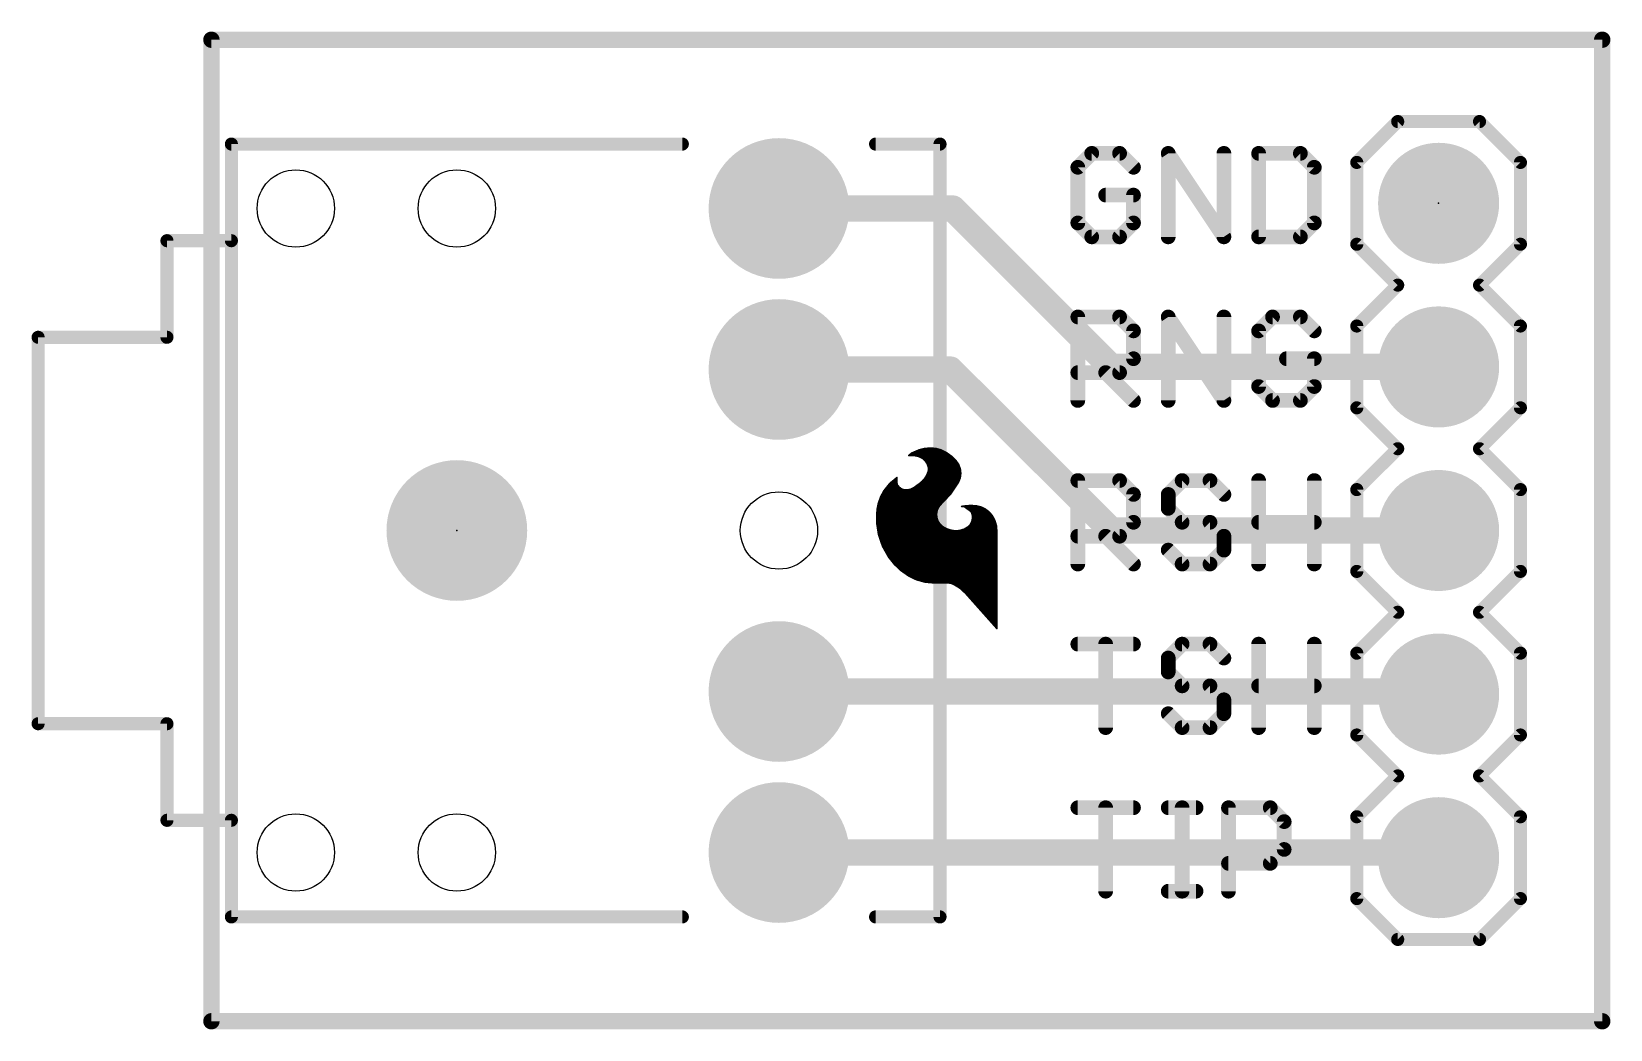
# Model space of a CAD drawing. Extents: x -2.8 to 21.7, y -0.1 to 15.4.
import ezdxf

# ---------------------------------------------------------------- set-up
doc = ezdxf.new("R2010")
doc.units = 0
for name, color, linetype in [('1', 12, 'CONTINUOUS'), ('16', 132, 'CONTINUOUS'), ('17', 110, 'CONTINUOUS'), ('20', 53, 'CONTINUOUS'), ('21', 41, 'CONTINUOUS'), ('22', 40, 'CONTINUOUS'), ('23', 53, 'CONTINUOUS'), ('24', 53, 'CONTINUOUS'), ('51', 53, 'CONTINUOUS')]:
    doc.layers.add(name, color=color, linetype=linetype)

# ---------------------------------------------------------------- blocks, each defined once
blk = doc.blocks.new('RECT')
blk.add_solid([(-0.5, -0.5), (0.5, -0.5), (-0.5, 0.5), (0.5, 0.5)])
blk = doc.blocks.new('ROUNDP')
at = {"const_width": 0.5}
blk.add_lwpolyline([(0, -0.25, 1), (0, 0.25, 1), (0, -0.25)], format="xyb", dxfattribs=at)

msp = doc.modelspace()

# ---------------------------------------------------------------- linework, layer by layer
at = {"layer": '1'}
for points, const_width in [([(0, 0), (0, 15.24)], 0.254), ([(0, 15.24), (21.59, 15.24)], 0.254), ([(21.59, 15.24), (21.59, 0)], 0.254), ([(8.81, 12.62), (11.51, 12.62)], 0.4064), ([(11.51, 12.62), (13.97, 10.16)], 0.4064), ([(8.81, 10.12), (11.47, 10.12)], 0.4064), ([(11.47, 10.12), (13.97, 7.62)], 0.4064), ([(13.97, 10.16), (19.05, 10.16)], 0.4064), ([(13.97, 7.62), (19.05, 7.62)], 0.4064), ([(8.81, 5.12), (19.01, 5.12)], 0.4064), ([(19.01, 5.12), (19.05, 5.08)], 0.4064), ([(8.81, 2.62), (18.97, 2.62)], 0.4064), ([(18.97, 2.62), (19.05, 2.54)], 0.4064), ([(21.59, 0), (0, 0)], 0.254)]:
    msp.add_lwpolyline(points, dxfattribs=dict(at, const_width=const_width))
for points, const_width in [([(0.0635, 15.24, 1), (-0.0635, 15.24)], 0.127), ([(0, 15.3035, 1), (0, 15.1765)], 0.127), ([(21.6535, 15.24, 1), (21.5265, 15.24)], 0.127), ([(21.59, 15.1765, 1), (21.59, 15.3035)], 0.127), ([(8.81, 12.7216, 1), (8.81, 12.5184)], 0.2032), ([(11.5818, 12.6918, 1), (11.4382, 12.5482)], 0.2032), ([(11.51, 12.5184, 1), (11.51, 12.7216)], 0.2032), ([(8.81, 10.2216, 1), (8.81, 10.0184)], 0.2032), ([(11.5418, 10.1918, 1), (11.3982, 10.0482)], 0.2032), ([(11.47, 10.0184, 1), (11.47, 10.2216)], 0.2032), ([(13.97, 10.2616, 1), (13.97, 10.0584)], 0.2032), ([(13.8982, 10.0882, 1), (14.0418, 10.2318)], 0.2032), ([(19.05, 10.0584, 1), (19.05, 10.2616)], 0.2032), ([(13.97, 7.7216, 1), (13.97, 7.5184)], 0.2032), ([(13.8982, 7.5482, 1), (14.0418, 7.6918)], 0.2032), ([(19.05, 7.5184, 1), (19.05, 7.7216)], 0.2032), ([(8.81, 5.2216, 1), (8.81, 5.0184)], 0.2032), ([(19.0818, 5.1918, 1), (18.9382, 5.0482)], 0.2032), ([(18.9782, 5.0082, 1), (19.1218, 5.1518)], 0.2032), ([(19.01, 5.0184, 1), (19.01, 5.2216)], 0.2032), ([(8.81, 2.7216, 1), (8.81, 2.5184)], 0.2032), ([(19.0418, 2.6918, 1), (18.8982, 2.5482)], 0.2032), ([(18.97, 2.5184, 1), (18.97, 2.7216)], 0.2032), ([(18.9782, 2.4682, 1), (19.1218, 2.6118)], 0.2032), ([(0, 0.0635, 1), (0, -0.0635)], 0.127), ([(-0.0635, 0, 1), (0.0635, 0)], 0.127), ([(21.5265, 0, 1), (21.6535, 0)], 0.127), ([(21.59, -0.0635, 1), (21.59, 0.0635)], 0.127)]:
    msp.add_lwpolyline(points, format="xyb", dxfattribs=dict(at, const_width=const_width))
at = {"layer": '16', "const_width": 0.2032}
for points in [[(0, 15.24), (0, 0)], [(21.59, 15.24), (0, 15.24)], [(21.59, 0), (21.59, 15.24)], [(0, 0), (21.59, 0)]]:
    msp.add_lwpolyline(points, dxfattribs=at)
at = {"layer": '16', "const_width": 0.1016}
for points in [[(0.0508, 15.24, 1), (-0.0508, 15.24)], [(0, 15.2908, 1), (0, 15.1892)], [(21.6408, 15.24, 1), (21.5392, 15.24)], [(21.59, 15.1892, 1), (21.59, 15.2908)], [(0, 0.0508, 1), (0, -0.0508)], [(-0.0508, 0, 1), (0.0508, 0)], [(21.5392, 0, 1), (21.6408, 0)], [(21.59, -0.0508, 1), (21.59, 0.0508)]]:
    msp.add_lwpolyline(points, format="xyb", dxfattribs=at)
at = {"layer": '20', "const_width": 0.2032}
for points in [[(21.59, 15.24), (0, 15.24)], [(0, 15.24), (0, 0)], [(21.59, 0), (21.59, 15.24)], [(0, 0), (21.59, 0)]]:
    msp.add_lwpolyline(points, dxfattribs=at)
at = {"layer": '20', "const_width": 0.1016}
for points in [[(0, 15.2908, 1), (0, 15.1892)], [(0.0508, 15.24, 1), (-0.0508, 15.24)], [(21.6408, 15.24, 1), (21.5392, 15.24)], [(21.59, 15.1892, 1), (21.59, 15.2908)], [(0, 0.0508, 1), (0, -0.0508)], [(-0.0508, 0, 1), (0.0508, 0)], [(21.5392, 0, 1), (21.6408, 0)], [(21.59, -0.0508, 1), (21.59, 0.0508)]]:
    msp.add_lwpolyline(points, format="xyb", dxfattribs=at)
at = {"layer": '20'}
for centre in [(1.31, 12.62), (3.81, 12.62), (8.81, 7.62), (1.31, 2.62), (3.81, 2.62)]:
    msp.add_circle(centre, 0.6, dxfattribs=at)
at = {"layer": '21'}
for points, const_width in [([(18.415, 13.97), (17.78, 13.335)], 0.2032), ([(19.685, 13.97), (18.415, 13.97)], 0.2032), ([(20.32, 13.335), (19.685, 13.97)], 0.2032), ([(0.31, 13.62), (7.31, 13.62)], 0.2032), ([(0.31, 13.62), (0.31, 1.62)], 0.2032), ([(11.31, 13.62), (10.31, 13.62)], 0.2032), ([(11.31, 13.62), (11.31, 1.62)], 0.2032), ([(13.6654, 13.4758), (13.4493, 13.2597)], 0.2286), ([(14.0976, 13.4758), (13.6654, 13.4758)], 0.2286), ([(14.3136, 13.2597), (14.0976, 13.4758)], 0.2286), ([(14.8526, 12.1793), (14.8526, 13.4758)], 0.2286), ([(14.8526, 13.4758), (15.7169, 12.1793)], 0.2286), ([(15.7169, 12.1793), (15.7169, 13.4758)], 0.2286), ([(16.2559, 13.4758), (16.2559, 12.1793)], 0.2286), ([(16.9041, 13.4758), (16.2559, 13.4758)], 0.2286), ([(17.1202, 13.2597), (16.9041, 13.4758)], 0.2286), ([(13.4493, 13.2597), (13.4493, 12.3954)], 0.2286), ([(17.1202, 12.3954), (17.1202, 13.2597)], 0.2286), ([(17.78, 12.065), (17.78, 13.335)], 0.2032), ([(20.32, 13.335), (20.32, 12.065)], 0.2032), ([(14.3136, 12.8276), (13.8815, 12.8276)], 0.2286), ([(14.3136, 12.3954), (14.3136, 12.8276)], 0.2286), ([(13.4493, 12.3954), (13.6654, 12.1793)], 0.2286), ([(14.0976, 12.1793), (14.3136, 12.3954)], 0.2286), ([(16.9041, 12.1793), (17.1202, 12.3954)], 0.2286), ([(13.6654, 12.1793), (14.0976, 12.1793)], 0.2286), ([(16.2559, 12.1793), (16.9041, 12.1793)], 0.2286), ([(18.415, 11.43), (17.78, 12.065)], 0.2032), ([(20.32, 12.065), (19.685, 11.43)], 0.2032), ([(17.78, 10.795), (18.415, 11.43)], 0.2032), ([(19.685, 11.43), (20.32, 10.795)], 0.2032), ([(13.4493, 9.6393), (13.4493, 10.9358)], 0.2286), ([(13.4493, 10.9358), (14.0976, 10.9358)], 0.2286), ([(14.0976, 10.9358), (14.3136, 10.7197)], 0.2286), ([(14.8526, 9.6393), (14.8526, 10.9358)], 0.2286), ([(14.8526, 10.9358), (15.7169, 9.6393)], 0.2286), ([(15.7169, 9.6393), (15.7169, 10.9358)], 0.2286), ([(16.4719, 10.9358), (16.2559, 10.7197)], 0.2286), ([(16.9041, 10.9358), (16.4719, 10.9358)], 0.2286), ([(17.1202, 10.7197), (16.9041, 10.9358)], 0.2286), ([(14.3136, 10.7197), (14.3136, 10.2876)], 0.2286), ([(16.2559, 10.7197), (16.2559, 9.8554)], 0.2286), ([(17.78, 9.525), (17.78, 10.795)], 0.2032), ([(20.32, 10.795), (20.32, 9.525)], 0.2032), ([(14.3136, 10.2876), (14.0976, 10.0715)], 0.2286), ([(17.1202, 10.2876), (16.688, 10.2876)], 0.2286), ([(17.1202, 9.8554), (17.1202, 10.2876)], 0.2286), ([(14.0976, 10.0715), (13.4493, 10.0715)], 0.2286), ([(13.8815, 10.0715), (14.3136, 9.6393)], 0.2286), ([(16.2559, 9.8554), (16.4719, 9.6393)], 0.2286), ([(16.9041, 9.6393), (17.1202, 9.8554)], 0.2286), ([(16.4719, 9.6393), (16.9041, 9.6393)], 0.2286), ([(18.415, 8.89), (17.78, 9.525)], 0.2032), ([(20.32, 9.525), (19.685, 8.89)], 0.2032), ([(17.78, 8.255), (18.415, 8.89)], 0.2032), ([(19.685, 8.89), (20.32, 8.255)], 0.2032), ([(13.4493, 7.0993), (13.4493, 8.3958)], 0.2286), ([(13.4493, 8.3958), (14.0976, 8.3958)], 0.2286), ([(14.0976, 8.3958), (14.3136, 8.1797)], 0.2286), ([(15.0687, 8.3958), (14.8526, 8.1797)], 0.2286), ([(15.5008, 8.3958), (15.0687, 8.3958)], 0.2286), ([(15.7169, 8.1797), (15.5008, 8.3958)], 0.2286), ([(16.2559, 7.0993), (16.2559, 8.3958)], 0.2286), ([(17.1202, 8.3958), (17.1202, 7.0993)], 0.2286), ([(17.78, 6.985), (17.78, 8.255)], 0.2032), ([(20.32, 8.255), (20.32, 6.985)], 0.2032), ([(14.3136, 8.1797), (14.3136, 7.7476)], 0.2286), ([(14.8526, 8.1797), (14.8526, 7.9636)], 0.2286), ([(14.3136, 7.7476), (14.0976, 7.5315)], 0.2286), ([(14.8526, 7.9636), (15.0687, 7.7476)], 0.2286), ([(15.0687, 7.7476), (15.5008, 7.7476)], 0.2286), ([(15.5008, 7.7476), (15.7169, 7.5315)], 0.2286), ([(16.2559, 7.7476), (17.1202, 7.7476)], 0.2286), ([(14.0976, 7.5315), (13.4493, 7.5315)], 0.2286), ([(13.8815, 7.5315), (14.3136, 7.0993)], 0.2286), ([(15.7169, 7.5315), (15.7169, 7.3154)], 0.2286), ([(15.0687, 7.0993), (14.8526, 7.3154)], 0.2286), ([(15.7169, 7.3154), (15.5008, 7.0993)], 0.2286), ([(15.5008, 7.0993), (15.0687, 7.0993)], 0.2286), ([(18.415, 6.35), (17.78, 6.985)], 0.2032), ([(20.32, 6.985), (19.685, 6.35)], 0.2032), ([(18.415, 6.35), (17.78, 5.715)], 0.2032), ([(20.32, 5.715), (19.685, 6.35)], 0.2032), ([(13.4493, 5.8558), (14.3136, 5.8558)], 0.2286), ([(13.8815, 4.5593), (13.8815, 5.8558)], 0.2286), ([(15.0687, 5.8558), (14.8526, 5.6397)], 0.2286), ([(15.5008, 5.8558), (15.0687, 5.8558)], 0.2286), ([(15.7169, 5.6397), (15.5008, 5.8558)], 0.2286), ([(16.2559, 4.5593), (16.2559, 5.8558)], 0.2286), ([(17.1202, 5.8558), (17.1202, 4.5593)], 0.2286), ([(14.8526, 5.6397), (14.8526, 5.4236)], 0.2286), ([(17.78, 4.445), (17.78, 5.715)], 0.2032), ([(20.32, 5.715), (20.32, 4.445)], 0.2032), ([(14.8526, 5.4236), (15.0687, 5.2076)], 0.2286), ([(15.0687, 5.2076), (15.5008, 5.2076)], 0.2286), ([(15.5008, 5.2076), (15.7169, 4.9915)], 0.2286), ([(16.2559, 5.2076), (17.1202, 5.2076)], 0.2286), ([(15.7169, 4.9915), (15.7169, 4.7754)], 0.2286), ([(15.0687, 4.5593), (14.8526, 4.7754)], 0.2286), ([(15.5008, 4.5593), (15.0687, 4.5593)], 0.2286), ([(15.7169, 4.7754), (15.5008, 4.5593)], 0.2286), ([(18.415, 3.81), (17.78, 4.445)], 0.2032), ([(20.32, 4.445), (19.685, 3.81)], 0.2032), ([(17.78, 3.175), (18.415, 3.81)], 0.2032), ([(19.685, 3.81), (20.32, 3.175)], 0.2032), ([(13.4493, 3.3158), (14.3136, 3.3158)], 0.2286), ([(13.8815, 2.0193), (13.8815, 3.3158)], 0.2286), ([(14.8526, 3.3158), (15.2847, 3.3158)], 0.2286), ([(15.0687, 2.0193), (15.0687, 3.3158)], 0.2286), ([(15.7881, 2.0193), (15.7881, 3.3158)], 0.2286), ([(15.7881, 3.3158), (16.4364, 3.3158)], 0.2286), ([(16.4364, 3.3158), (16.6524, 3.0997)], 0.2286), ([(16.6524, 3.0997), (16.6524, 2.6676)], 0.2286), ([(17.78, 1.905), (17.78, 3.175)], 0.2032), ([(20.32, 3.175), (20.32, 1.905)], 0.2032), ([(16.6524, 2.6676), (16.4364, 2.4515)], 0.2286), ([(16.4364, 2.4515), (15.7881, 2.4515)], 0.2286), ([(14.8526, 2.0193), (15.2847, 2.0193)], 0.2286), ([(18.415, 1.27), (17.78, 1.905)], 0.2032), ([(20.32, 1.905), (19.685, 1.27)], 0.2032), ([(0.31, 1.62), (7.31, 1.62)], 0.2032), ([(11.31, 1.62), (10.31, 1.62)], 0.2032), ([(19.685, 1.27), (18.415, 1.27)], 0.2032)]:
    msp.add_lwpolyline(points, dxfattribs=dict(at, const_width=const_width))
for points, const_width in [([(18.415, 14.0208, 1), (18.415, 13.9192)], 0.1016), ([(18.4509, 13.9341, 1), (18.3791, 14.0059)], 0.1016), ([(19.7209, 14.0059, 1), (19.6491, 13.9341)], 0.1016), ([(19.685, 13.9192, 1), (19.685, 14.0208)], 0.1016), ([(0.31, 13.6708, 1), (0.31, 13.5692)], 0.1016), ([(0.3608, 13.62, 1), (0.2592, 13.62)], 0.1016), ([(7.31, 13.5692, 1), (7.31, 13.6708)], 0.1016), ([(10.31, 13.6708, 1), (10.31, 13.5692)], 0.1016), ([(11.3608, 13.62, 1), (11.2592, 13.62)], 0.1016), ([(11.31, 13.5692, 1), (11.31, 13.6708)], 0.1016), ([(13.6654, 13.533, 1), (13.6654, 13.4187)], 0.1143), ([(13.7058, 13.4354, 1), (13.625, 13.5162)], 0.1143), ([(14.138, 13.5162, 1), (14.0571, 13.4354)], 0.1143), ([(14.0976, 13.4187, 1), (14.0976, 13.533)], 0.1143), ([(14.9097, 13.4758, 1), (14.7954, 13.4758)], 0.1143), ([(14.9001, 13.5075, 1), (14.805, 13.4441)], 0.1143), ([(15.7741, 13.4758, 1), (15.6598, 13.4758)], 0.1143), ([(16.313, 13.4758, 1), (16.1987, 13.4758)], 0.1143), ([(16.2559, 13.533, 1), (16.2559, 13.4187)], 0.1143), ([(16.9445, 13.5162, 1), (16.8637, 13.4354)], 0.1143), ([(16.9041, 13.4187, 1), (16.9041, 13.533)], 0.1143), ([(13.4089, 13.3001, 1), (13.4897, 13.2193)], 0.1143), ([(13.5065, 13.2597, 1), (13.3922, 13.2597)], 0.1143), ([(14.2732, 13.2193, 1), (14.354, 13.3001)], 0.1143), ([(17.1773, 13.2597, 1), (17.063, 13.2597)], 0.1143), ([(17.0798, 13.2193, 1), (17.1606, 13.3001)], 0.1143), ([(17.8308, 13.335, 1), (17.7292, 13.335)], 0.1016), ([(17.7441, 13.3709, 1), (17.8159, 13.2991)], 0.1016), ([(20.3708, 13.335, 1), (20.2692, 13.335)], 0.1016), ([(20.2841, 13.2991, 1), (20.3559, 13.3709)], 0.1016), ([(13.8815, 12.8847, 1), (13.8815, 12.7704)], 0.1143), ([(14.3708, 12.8276, 1), (14.2565, 12.8276)], 0.1143), ([(14.3136, 12.7704, 1), (14.3136, 12.8847)], 0.1143), ([(13.4897, 12.4358, 1), (13.4089, 12.355)], 0.1143), ([(14.354, 12.355, 1), (14.2732, 12.4358)], 0.1143), ([(17.1606, 12.355, 1), (17.0798, 12.4358)], 0.1143), ([(13.3922, 12.3954, 1), (13.5065, 12.3954)], 0.1143), ([(13.6654, 12.2365, 1), (13.6654, 12.1222)], 0.1143), ([(13.625, 12.1389, 1), (13.7058, 12.2197)], 0.1143), ([(14.0571, 12.2197, 1), (14.138, 12.1389)], 0.1143), ([(14.0976, 12.1222, 1), (14.0976, 12.2365)], 0.1143), ([(14.2565, 12.3954, 1), (14.3708, 12.3954)], 0.1143), ([(15.6694, 12.1476, 1), (15.7645, 12.211)], 0.1143), ([(16.2559, 12.2365, 1), (16.2559, 12.1222)], 0.1143), ([(16.8637, 12.2197, 1), (16.9445, 12.1389)], 0.1143), ([(16.9041, 12.1222, 1), (16.9041, 12.2365)], 0.1143), ([(17.063, 12.3954, 1), (17.1773, 12.3954)], 0.1143), ([(14.7954, 12.1793, 1), (14.9097, 12.1793)], 0.1143), ([(15.6598, 12.1793, 1), (15.7741, 12.1793)], 0.1143), ([(16.1987, 12.1793, 1), (16.313, 12.1793)], 0.1143), ([(17.8159, 12.1009, 1), (17.7441, 12.0291)], 0.1016), ([(17.7292, 12.065, 1), (17.8308, 12.065)], 0.1016), ([(20.2692, 12.065, 1), (20.3708, 12.065)], 0.1016), ([(20.3559, 12.0291, 1), (20.2841, 12.1009)], 0.1016), ([(18.4509, 11.3941, 1), (18.3791, 11.4659)], 0.1016), ([(19.7209, 11.4659, 1), (19.6491, 11.3941)], 0.1016), ([(18.3791, 11.3941, 1), (18.4509, 11.4659)], 0.1016), ([(19.6491, 11.4659, 1), (19.7209, 11.3941)], 0.1016), ([(13.4493, 10.993, 1), (13.4493, 10.8787)], 0.1143), ([(13.5065, 10.9358, 1), (13.3922, 10.9358)], 0.1143), ([(14.138, 10.9762, 1), (14.0571, 10.8954)], 0.1143), ([(14.0976, 10.8787, 1), (14.0976, 10.993)], 0.1143), ([(14.9097, 10.9358, 1), (14.7954, 10.9358)], 0.1143), ([(14.9001, 10.9675, 1), (14.805, 10.9041)], 0.1143), ([(15.7741, 10.9358, 1), (15.6598, 10.9358)], 0.1143), ([(16.4719, 10.993, 1), (16.4719, 10.8787)], 0.1143), ([(16.5124, 10.8954, 1), (16.4315, 10.9762)], 0.1143), ([(16.9445, 10.9762, 1), (16.8637, 10.8954)], 0.1143), ([(16.9041, 10.8787, 1), (16.9041, 10.993)], 0.1143), ([(14.3708, 10.7197, 1), (14.2565, 10.7197)], 0.1143), ([(14.2732, 10.6793, 1), (14.354, 10.7601)], 0.1143), ([(16.313, 10.7197, 1), (16.1987, 10.7197)], 0.1143), ([(16.2154, 10.7601, 1), (16.2963, 10.6793)], 0.1143), ([(17.0798, 10.6793, 1), (17.1606, 10.7601)], 0.1143), ([(17.8308, 10.795, 1), (17.7292, 10.795)], 0.1016), ([(17.7441, 10.8309, 1), (17.8159, 10.7591)], 0.1016), ([(20.3708, 10.795, 1), (20.2692, 10.795)], 0.1016), ([(20.2841, 10.7591, 1), (20.3559, 10.8309)], 0.1016), ([(14.2565, 10.2876, 1), (14.3708, 10.2876)], 0.1143), ([(14.354, 10.2471, 1), (14.2732, 10.328)], 0.1143), ([(16.688, 10.3447, 1), (16.688, 10.2304)], 0.1143), ([(17.1773, 10.2876, 1), (17.063, 10.2876)], 0.1143), ([(17.1202, 10.2304, 1), (17.1202, 10.3447)], 0.1143), ([(13.4493, 10.1286, 1), (13.4493, 10.0143)], 0.1143), ([(13.9219, 10.1119, 1), (13.8411, 10.0311)], 0.1143), ([(14.0571, 10.1119, 1), (14.138, 10.0311)], 0.1143), ([(14.0976, 10.0143, 1), (14.0976, 10.1286)], 0.1143), ([(16.2963, 9.8958, 1), (16.2154, 9.815)], 0.1143), ([(16.1987, 9.8554, 1), (16.313, 9.8554)], 0.1143), ([(17.063, 9.8554, 1), (17.1773, 9.8554)], 0.1143), ([(17.1606, 9.815, 1), (17.0798, 9.8958)], 0.1143), ([(13.3922, 9.6393, 1), (13.5065, 9.6393)], 0.1143), ([(14.2732, 9.5989, 1), (14.354, 9.6797)], 0.1143), ([(14.7954, 9.6393, 1), (14.9097, 9.6393)], 0.1143), ([(15.6598, 9.6393, 1), (15.7741, 9.6393)], 0.1143), ([(15.6694, 9.6076, 1), (15.7645, 9.671)], 0.1143), ([(16.4719, 9.6965, 1), (16.4719, 9.5822)], 0.1143), ([(16.4315, 9.5989, 1), (16.5124, 9.6797)], 0.1143), ([(16.8637, 9.6797, 1), (16.9445, 9.5989)], 0.1143), ([(16.9041, 9.5822, 1), (16.9041, 9.6965)], 0.1143), ([(17.8159, 9.5609, 1), (17.7441, 9.4891)], 0.1016), ([(17.7292, 9.525, 1), (17.8308, 9.525)], 0.1016), ([(20.2692, 9.525, 1), (20.3708, 9.525)], 0.1016), ([(20.3559, 9.4891, 1), (20.2841, 9.5609)], 0.1016), ([(18.4509, 8.8541, 1), (18.3791, 8.9259)], 0.1016), ([(18.3791, 8.8541, 1), (18.4509, 8.9259)], 0.1016), ([(19.7209, 8.9259, 1), (19.6491, 8.8541)], 0.1016), ([(19.6491, 8.9259, 1), (19.7209, 8.8541)], 0.1016), ([(13.4493, 8.453, 1), (13.4493, 8.3387)], 0.1143), ([(13.5065, 8.3958, 1), (13.3922, 8.3958)], 0.1143), ([(14.138, 8.4362, 1), (14.0571, 8.3554)], 0.1143), ([(14.0976, 8.3387, 1), (14.0976, 8.453)], 0.1143), ([(15.0687, 8.453, 1), (15.0687, 8.3387)], 0.1143), ([(15.1091, 8.3554, 1), (15.0283, 8.4362)], 0.1143), ([(15.5412, 8.4362, 1), (15.4604, 8.3554)], 0.1143), ([(15.5008, 8.3387, 1), (15.5008, 8.453)], 0.1143), ([(16.313, 8.3958, 1), (16.1987, 8.3958)], 0.1143), ([(17.1773, 8.3958, 1), (17.063, 8.3958)], 0.1143), ([(17.8308, 8.255, 1), (17.7292, 8.255)], 0.1016), ([(17.7441, 8.2909, 1), (17.8159, 8.2191)], 0.1016), ([(20.3708, 8.255, 1), (20.2692, 8.255)], 0.1016), ([(20.2841, 8.2191, 1), (20.3559, 8.2909)], 0.1016), ([(14.3708, 8.1797, 1), (14.2565, 8.1797)], 0.1143), ([(14.2732, 8.1393, 1), (14.354, 8.2201)], 0.1143), ([(14.9097, 8.1797, 1), (14.7954, 8.1797)], 0.1143), ([(14.8122, 8.2201, 1), (14.893, 8.1393)], 0.1143), ([(15.6765, 8.1393, 1), (15.7573, 8.2201)], 0.1143), ([(14.354, 7.7071, 1), (14.2732, 7.788)], 0.1143), ([(14.893, 8.004, 1), (14.8122, 7.9232)], 0.1143), ([(14.7954, 7.9636, 1), (14.9097, 7.9636)], 0.1143), ([(15.0687, 7.8047, 1), (15.0687, 7.6904)], 0.1143), ([(15.0283, 7.7071, 1), (15.1091, 7.788)], 0.1143), ([(15.5412, 7.788, 1), (15.4604, 7.7071)], 0.1143), ([(15.5008, 7.6904, 1), (15.5008, 7.8047)], 0.1143), ([(16.2559, 7.8047, 1), (16.2559, 7.6904)], 0.1143), ([(17.1202, 7.6904, 1), (17.1202, 7.8047)], 0.1143), ([(13.4493, 7.5886, 1), (13.4493, 7.4743)], 0.1143), ([(13.9219, 7.5719, 1), (13.8411, 7.4911)], 0.1143), ([(14.0571, 7.5719, 1), (14.138, 7.4911)], 0.1143), ([(14.0976, 7.4743, 1), (14.0976, 7.5886)], 0.1143), ([(14.2565, 7.7476, 1), (14.3708, 7.7476)], 0.1143), ([(15.7741, 7.5315, 1), (15.6598, 7.5315)], 0.1143), ([(15.6765, 7.4911, 1), (15.7573, 7.5719)], 0.1143), ([(14.893, 7.3558, 1), (14.8122, 7.275)], 0.1143), ([(15.6598, 7.3154, 1), (15.7741, 7.3154)], 0.1143), ([(15.7573, 7.275, 1), (15.6765, 7.3558)], 0.1143), ([(13.3922, 7.0993, 1), (13.5065, 7.0993)], 0.1143), ([(14.2732, 7.0589, 1), (14.354, 7.1397)], 0.1143), ([(15.0687, 7.1565, 1), (15.0687, 7.0422)], 0.1143), ([(15.0283, 7.0589, 1), (15.1091, 7.1397)], 0.1143), ([(15.4604, 7.1397, 1), (15.5412, 7.0589)], 0.1143), ([(15.5008, 7.0422, 1), (15.5008, 7.1565)], 0.1143), ([(16.1987, 7.0993, 1), (16.313, 7.0993)], 0.1143), ([(17.063, 7.0993, 1), (17.1773, 7.0993)], 0.1143), ([(17.8159, 7.0209, 1), (17.7441, 6.9491)], 0.1016), ([(17.7292, 6.985, 1), (17.8308, 6.985)], 0.1016), ([(20.2692, 6.985, 1), (20.3708, 6.985)], 0.1016), ([(20.3559, 6.9491, 1), (20.2841, 7.0209)], 0.1016), ([(18.4509, 6.3141, 1), (18.3791, 6.3859)], 0.1016), ([(18.3791, 6.3141, 1), (18.4509, 6.3859)], 0.1016), ([(19.7209, 6.3859, 1), (19.6491, 6.3141)], 0.1016), ([(19.6491, 6.3859, 1), (19.7209, 6.3141)], 0.1016), ([(13.4493, 5.913, 1), (13.4493, 5.7987)], 0.1143), ([(13.9386, 5.8558, 1), (13.8243, 5.8558)], 0.1143), ([(14.3136, 5.7987, 1), (14.3136, 5.913)], 0.1143), ([(15.0687, 5.913, 1), (15.0687, 5.7987)], 0.1143), ([(15.1091, 5.8154, 1), (15.0283, 5.8962)], 0.1143), ([(15.5412, 5.8962, 1), (15.4604, 5.8154)], 0.1143), ([(15.5008, 5.7987, 1), (15.5008, 5.913)], 0.1143), ([(16.313, 5.8558, 1), (16.1987, 5.8558)], 0.1143), ([(17.1773, 5.8558, 1), (17.063, 5.8558)], 0.1143), ([(14.9097, 5.6397, 1), (14.7954, 5.6397)], 0.1143), ([(14.8122, 5.6801, 1), (14.893, 5.5993)], 0.1143), ([(15.6765, 5.5993, 1), (15.7573, 5.6801)], 0.1143), ([(17.8308, 5.715, 1), (17.7292, 5.715)], 0.1016), ([(17.7441, 5.7509, 1), (17.8159, 5.6791)], 0.1016), ([(20.3708, 5.715, 1), (20.2692, 5.715)], 0.1016), ([(20.2841, 5.6791, 1), (20.3559, 5.7509)], 0.1016), ([(14.893, 5.464, 1), (14.8122, 5.3832)], 0.1143), ([(14.7954, 5.4236, 1), (14.9097, 5.4236)], 0.1143), ([(15.0687, 5.2647, 1), (15.0687, 5.1504)], 0.1143), ([(15.0283, 5.1671, 1), (15.1091, 5.248)], 0.1143), ([(15.5412, 5.248, 1), (15.4604, 5.1671)], 0.1143), ([(15.5008, 5.1504, 1), (15.5008, 5.2647)], 0.1143), ([(16.2559, 5.2647, 1), (16.2559, 5.1504)], 0.1143), ([(17.1202, 5.1504, 1), (17.1202, 5.2647)], 0.1143), ([(15.7741, 4.9915, 1), (15.6598, 4.9915)], 0.1143), ([(15.6765, 4.9511, 1), (15.7573, 5.0319)], 0.1143), ([(14.893, 4.8158, 1), (14.8122, 4.735)], 0.1143), ([(15.0687, 4.6165, 1), (15.0687, 4.5022)], 0.1143), ([(15.0283, 4.5189, 1), (15.1091, 4.5997)], 0.1143), ([(15.4604, 4.5997, 1), (15.5412, 4.5189)], 0.1143), ([(15.5008, 4.5022, 1), (15.5008, 4.6165)], 0.1143), ([(15.6598, 4.7754, 1), (15.7741, 4.7754)], 0.1143), ([(15.7573, 4.735, 1), (15.6765, 4.8158)], 0.1143), ([(13.8243, 4.5593, 1), (13.9386, 4.5593)], 0.1143), ([(16.1987, 4.5593, 1), (16.313, 4.5593)], 0.1143), ([(17.063, 4.5593, 1), (17.1773, 4.5593)], 0.1143), ([(17.8159, 4.4809, 1), (17.7441, 4.4091)], 0.1016), ([(17.7292, 4.445, 1), (17.8308, 4.445)], 0.1016), ([(20.2692, 4.445, 1), (20.3708, 4.445)], 0.1016), ([(20.3559, 4.4091, 1), (20.2841, 4.4809)], 0.1016), ([(18.4509, 3.7741, 1), (18.3791, 3.8459)], 0.1016), ([(18.3791, 3.7741, 1), (18.4509, 3.8459)], 0.1016), ([(19.7209, 3.8459, 1), (19.6491, 3.7741)], 0.1016), ([(19.6491, 3.8459, 1), (19.7209, 3.7741)], 0.1016), ([(13.4493, 3.373, 1), (13.4493, 3.2587)], 0.1143), ([(13.9386, 3.3158, 1), (13.8243, 3.3158)], 0.1143), ([(14.3136, 3.2587, 1), (14.3136, 3.373)], 0.1143), ([(14.8526, 3.373, 1), (14.8526, 3.2587)], 0.1143), ([(15.1258, 3.3158, 1), (15.0115, 3.3158)], 0.1143), ([(15.2847, 3.2587, 1), (15.2847, 3.373)], 0.1143), ([(15.7881, 3.373, 1), (15.7881, 3.2587)], 0.1143), ([(15.8452, 3.3158, 1), (15.7309, 3.3158)], 0.1143), ([(16.4768, 3.3562, 1), (16.3959, 3.2754)], 0.1143), ([(16.4364, 3.2587, 1), (16.4364, 3.373)], 0.1143), ([(16.7096, 3.0997, 1), (16.5953, 3.0997)], 0.1143), ([(16.612, 3.0593, 1), (16.6928, 3.1401)], 0.1143), ([(17.8308, 3.175, 1), (17.7292, 3.175)], 0.1016), ([(17.7441, 3.2109, 1), (17.8159, 3.1391)], 0.1016), ([(20.3708, 3.175, 1), (20.2692, 3.175)], 0.1016), ([(20.2841, 3.1391, 1), (20.3559, 3.2109)], 0.1016), ([(16.5953, 2.6676, 1), (16.7096, 2.6676)], 0.1143), ([(16.6928, 2.6271, 1), (16.612, 2.708)], 0.1143), ([(15.7881, 2.5086, 1), (15.7881, 2.3943)], 0.1143), ([(16.3959, 2.4919, 1), (16.4768, 2.4111)], 0.1143), ([(16.4364, 2.3943, 1), (16.4364, 2.5086)], 0.1143), ([(13.8243, 2.0193, 1), (13.9386, 2.0193)], 0.1143), ([(14.8526, 2.0765, 1), (14.8526, 1.9622)], 0.1143), ([(15.0115, 2.0193, 1), (15.1258, 2.0193)], 0.1143), ([(15.2847, 1.9622, 1), (15.2847, 2.0765)], 0.1143), ([(15.7309, 2.0193, 1), (15.8452, 2.0193)], 0.1143), ([(17.8159, 1.9409, 1), (17.7441, 1.8691)], 0.1016), ([(20.3559, 1.8691, 1), (20.2841, 1.9409)], 0.1016), ([(0.31, 1.6708, 1), (0.31, 1.5692)], 0.1016), ([(7.31, 1.5692, 1), (7.31, 1.6708)], 0.1016), ([(10.31, 1.6708, 1), (10.31, 1.5692)], 0.1016), ([(11.31, 1.5692, 1), (11.31, 1.6708)], 0.1016), ([(17.7292, 1.905, 1), (17.8308, 1.905)], 0.1016), ([(20.2692, 1.905, 1), (20.3708, 1.905)], 0.1016), ([(0.2592, 1.62, 1), (0.3608, 1.62)], 0.1016), ([(11.2592, 1.62, 1), (11.3608, 1.62)], 0.1016), ([(18.415, 1.3208, 1), (18.415, 1.2192)], 0.1016), ([(18.3791, 1.2341, 1), (18.4509, 1.3059)], 0.1016), ([(19.6491, 1.3059, 1), (19.7209, 1.2341)], 0.1016), ([(19.685, 1.2192, 1), (19.685, 1.3208)], 0.1016)]:
    msp.add_lwpolyline(points, format="xyb", dxfattribs=dict(at, const_width=const_width))
at = {"layer": '22', "const_width": 0.0254}
for points in [[(10.828, 8.7884), (10.8715, 8.8222)], [(10.8606, 8.8138), (11.4318, 8.8138)], [(10.8715, 8.8222), (10.9219, 8.8443)], [(10.9103, 8.8392), (11.3918, 8.8392)], [(10.9219, 8.8443), (10.9575, 8.8595)], [(10.9575, 8.8595), (10.9804, 8.8697)], [(10.969, 8.8646), (11.3408, 8.8646)], [(10.9804, 8.8697), (11.0682, 8.8917)], [(11.0616, 8.89), (11.258, 8.89)], [(11.0682, 8.8917), (11.1582, 8.9002)], [(11.1582, 8.9002), (11.2451, 8.8936)], [(11.2451, 8.8936), (11.3291, 8.8704)], [(11.3291, 8.8704), (11.4071, 8.8316)], [(11.4071, 8.8316), (11.4848, 8.7756)], [(10.8864, 8.7859), (10.8254, 8.7859)], [(10.8254, 8.7859), (10.8255, 8.7859)], [(10.8255, 8.7859), (10.828, 8.7884)], [(10.828, 8.7884), (11.467, 8.7884)], [(10.9393, 8.78), (10.8864, 8.7859)], [(10.9905, 8.7655), (10.9393, 8.78)], [(11.0413, 8.7385), (10.9905, 8.7655)], [(10.9952, 8.763), (11.4981, 8.763)], [(11.0833, 8.6993), (11.0413, 8.7385)], [(11.0423, 8.7376), (11.5249, 8.7376)], [(11.0694, 8.7122), (11.5518, 8.7122)], [(11.1136, 8.6504), (11.0833, 8.6993)], [(11.091, 8.6868), (11.5708, 8.6868)], [(11.1068, 8.6614), (11.5889, 8.6614)], [(11.1302, 8.5954), (11.1136, 8.6504)], [(11.118, 8.636), (11.6027, 8.636)], [(11.1256, 8.6106), (11.6125, 8.6106)], [(11.1316, 8.562), (11.1302, 8.5954)], [(11.1306, 8.5852), (11.6223, 8.5852)], [(11.4848, 8.7756), (11.5544, 8.7097)], [(11.5544, 8.7097), (11.5975, 8.6493)], [(11.5975, 8.6493), (11.6243, 8.5801)], [(11.6243, 8.5801), (11.6329, 8.5064)], [(10.4393, 8.2372), (10.5299, 8.3509)], [(10.5142, 8.3312), (10.648, 8.3312)], [(10.5299, 8.3509), (10.6425, 8.443)], [(10.5369, 8.3566), (10.6425, 8.3566)], [(10.5679, 8.382), (10.6425, 8.382)], [(10.599, 8.4074), (10.6425, 8.4074)], [(10.63, 8.4328), (10.6425, 8.4328)], [(10.6425, 8.443), (10.6425, 8.3541)], [(10.6425, 8.3541), (10.6445, 8.3396)], [(10.6445, 8.3396), (10.6502, 8.3261)], [(10.6502, 8.3261), (10.6798, 8.2894)], [(10.9042, 8.2855), (10.9956, 8.3515)], [(10.9675, 8.3312), (11.5727, 8.3312)], [(10.9956, 8.3515), (11.038, 8.3879)], [(11.0015, 8.3566), (11.5899, 8.3566)], [(11.0311, 8.382), (11.6022, 8.382)], [(11.038, 8.3879), (11.0743, 8.4303)], [(11.0547, 8.4074), (11.6126, 8.4074)], [(11.0743, 8.4303), (11.1036, 8.4778)], [(11.0758, 8.4328), (11.6229, 8.4328)], [(11.0915, 8.4582), (11.6264, 8.4582)], [(11.1036, 8.4778), (11.1251, 8.5293)], [(11.106, 8.4836), (11.6298, 8.4836)], [(11.1166, 8.509), (11.6326, 8.509)], [(11.1251, 8.5293), (11.1316, 8.562)], [(11.1261, 8.5344), (11.6296, 8.5344)], [(11.1312, 8.5598), (11.6267, 8.5598)], [(11.595, 8.3642), (11.4764, 8.1884)], [(11.623, 8.4329), (11.595, 8.3642)], [(11.6329, 8.5064), (11.623, 8.4329)], [(10.3534, 8.044), (10.3892, 8.1438)], [(10.3653, 8.0772), (11.3716, 8.0772)], [(10.3744, 8.1026), (11.3956, 8.1026)], [(10.3835, 8.128), (11.4195, 8.128)], [(10.3892, 8.1438), (10.4393, 8.2372)], [(10.3943, 8.1534), (11.4434, 8.1534)], [(10.408, 8.1788), (11.4674, 8.1788)], [(10.4216, 8.2042), (11.4871, 8.2042)], [(10.4352, 8.2296), (11.5042, 8.2296)], [(10.4535, 8.255), (10.7391, 8.255)], [(10.4737, 8.2804), (10.6929, 8.2804)], [(10.494, 8.3058), (10.6666, 8.3058)], [(10.6798, 8.2894), (10.7187, 8.2626)], [(10.7187, 8.2626), (10.7391, 8.255)], [(10.7391, 8.255), (10.7963, 8.2489)], [(10.7963, 8.2489), (10.8529, 8.2593)], [(10.8296, 8.255), (11.5213, 8.255)], [(10.8529, 8.2593), (10.9042, 8.2855)], [(10.8942, 8.2804), (11.5385, 8.2804)], [(10.9323, 8.3058), (11.5556, 8.3058)], [(11.4764, 8.1884), (11.3309, 8.034)], [(10.3267, 7.7472), (10.3327, 7.94)], [(10.3298, 7.8486), (11.2586, 7.8486)], [(10.3306, 7.874), (11.2567, 7.874)], [(10.3314, 7.8994), (11.2604, 7.8994)], [(10.3322, 7.9248), (11.2651, 7.9248)], [(10.3327, 7.94), (10.3534, 8.044)], [(10.3347, 7.9502), (11.274, 7.9502)], [(10.3398, 7.9756), (11.2862, 7.9756)], [(10.3448, 8.001), (11.3028, 8.001)], [(10.3499, 8.0264), (11.3244, 8.0264)], [(10.3562, 8.0518), (11.3477, 8.0518)], [(11.2671, 7.9358), (11.2564, 7.8777)], [(11.2564, 7.8777), (11.261, 7.8188)], [(11.2926, 7.9891), (11.2671, 7.9358)], [(11.3309, 8.034), (11.2926, 7.9891)], [(11.6458, 7.9934), (11.6941, 8.001)], [(11.6635, 7.9951), (11.6458, 7.9934)], [(11.6809, 7.9916), (11.6635, 7.9951)], [(11.6966, 7.9832), (11.6809, 7.9916)], [(11.6941, 8.001), (11.7881, 8.0084)], [(11.6941, 8.001), (11.8821, 8.001)], [(11.7805, 7.9223), (11.6966, 7.9832)], [(11.7071, 7.9756), (11.9661, 7.9756)], [(11.7421, 7.9502), (12.0172, 7.9502)], [(11.7771, 7.9248), (12.0498, 7.9248)], [(11.7943, 7.9089), (11.7805, 7.9223)], [(11.7881, 8.0084), (11.8821, 8.001)], [(11.8033, 7.8918), (11.7943, 7.9089)], [(11.7993, 7.8994), (12.0796, 7.8994)], [(11.8132, 7.8473), (11.8033, 7.8918)], [(11.8073, 7.874), (12.1012, 7.874)], [(11.8129, 7.8486), (12.1222, 7.8486)], [(11.8132, 7.8017), (11.8132, 7.8473)], [(11.8821, 8.001), (11.952, 7.9826)], [(11.952, 7.9826), (12.0168, 7.9505)], [(12.0168, 7.9505), (12.0738, 7.9061)], [(12.0738, 7.9061), (12.1208, 7.8511)], [(12.1208, 7.8511), (12.1609, 7.7779)], [(10.3555, 7.5565), (10.3267, 7.7472)], [(10.3267, 7.747), (11.2916, 7.747)], [(10.3275, 7.7724), (11.2773, 7.7724)], [(10.3283, 7.7978), (11.2684, 7.7978)], [(10.329, 7.8232), (11.2606, 7.8232)], [(10.3305, 7.7216), (11.309, 7.7216)], [(10.3344, 7.6962), (11.3351, 7.6962)], [(10.3382, 7.6708), (11.3683, 7.6708)], [(10.3421, 7.6454), (11.4155, 7.6454)], [(10.3459, 7.62), (11.5072, 7.62)], [(10.3498, 7.5946), (12.1919, 7.5946)], [(11.261, 7.8188), (11.2806, 7.7631)], [(11.2806, 7.7631), (11.314, 7.7144)], [(11.314, 7.7144), (11.3588, 7.6759)], [(11.3588, 7.6759), (11.4152, 7.6455)], [(11.4152, 7.6455), (11.4759, 7.625)], [(11.4759, 7.625), (11.5392, 7.6149)], [(11.5392, 7.6149), (11.6132, 7.6186)], [(11.6132, 7.6186), (11.684, 7.6402)], [(11.6178, 7.62), (12.1915, 7.62)], [(11.684, 7.6402), (11.7474, 7.6784)], [(11.6926, 7.6454), (12.1893, 7.6454)], [(11.7348, 7.6708), (12.1872, 7.6708)], [(11.7474, 7.6784), (11.7811, 7.7138)], [(11.7644, 7.6962), (12.1851, 7.6962)], [(11.7811, 7.7138), (11.8033, 7.7572)], [(11.7851, 7.7216), (12.1779, 7.7216)], [(11.7981, 7.747), (12.1702, 7.747)], [(11.8033, 7.7572), (11.8132, 7.8017)], [(11.8067, 7.7724), (12.1626, 7.7724)], [(11.8124, 7.7978), (12.15, 7.7978)], [(11.8132, 7.8232), (12.1361, 7.8232)], [(12.1609, 7.7779), (12.1849, 7.698)], [(12.1849, 7.698), (12.1919, 7.6149)], [(12.1919, 7.6149), (12.1919, 6.0985)], [(10.3536, 7.5692), (12.1919, 7.5692)], [(10.4183, 7.3741), (10.3555, 7.5565)], [(10.3599, 7.5438), (12.1919, 7.5438)], [(10.3686, 7.5184), (12.1919, 7.5184)], [(10.3774, 7.493), (12.1919, 7.493)], [(10.3861, 7.4676), (12.1919, 7.4676)], [(10.3949, 7.4422), (12.1919, 7.4422)], [(10.4036, 7.4168), (12.1919, 7.4168)], [(10.4124, 7.3914), (12.1919, 7.3914)], [(10.513, 7.206), (10.4183, 7.3741)], [(10.4229, 7.366), (12.1919, 7.366)], [(10.4372, 7.3406), (12.1919, 7.3406)], [(10.4515, 7.3152), (12.1919, 7.3152)], [(10.4658, 7.2898), (12.1919, 7.2898)], [(10.4801, 7.2644), (12.1919, 7.2644)], [(10.4944, 7.239), (12.1919, 7.239)], [(10.5087, 7.2136), (12.1919, 7.2136)], [(10.6014, 7.0953), (10.513, 7.206)], [(10.5272, 7.1882), (12.1919, 7.1882)], [(10.5475, 7.1628), (12.1919, 7.1628)], [(10.5678, 7.1374), (12.1919, 7.1374)], [(10.5881, 7.112), (12.1919, 7.112)], [(10.7046, 6.9981), (10.6014, 7.0953)], [(10.6107, 7.0866), (12.1919, 7.0866)], [(10.6376, 7.0612), (12.1919, 7.0612)], [(10.6646, 7.0358), (12.1919, 7.0358)], [(10.6915, 7.0104), (12.1919, 7.0104)], [(10.8203, 6.9164), (10.7046, 6.9981)], [(10.7232, 6.985), (12.1919, 6.985)], [(10.7591, 6.9596), (12.1919, 6.9596)], [(10.7951, 6.9342), (12.1919, 6.9342)], [(10.9433, 6.8564), (10.8203, 6.9164)], [(10.8359, 6.9088), (12.1919, 6.9088)], [(10.888, 6.8834), (12.1919, 6.8834)], [(10.9401, 6.858), (12.1919, 6.858)], [(11.0752, 6.8196), (10.9433, 6.8564)], [(11.0286, 6.8326), (12.1919, 6.8326)], [(11.2115, 6.8072), (11.0752, 6.8196)], [(11.4401, 6.8072), (11.2115, 6.8072)], [(11.2115, 6.8072), (12.1919, 6.8072)], [(11.4791, 6.8004), (11.4401, 6.8072)], [(11.5163, 6.7869), (11.4791, 6.8004)], [(11.6175, 6.7267), (11.5163, 6.7869)], [(11.5249, 6.7818), (12.1919, 6.7818)], [(11.5676, 6.7564), (12.1919, 6.7564)], [(11.6103, 6.731), (12.1919, 6.731)], [(11.7043, 6.6472), (11.6175, 6.7267)], [(11.6406, 6.7056), (12.1919, 6.7056)], [(11.6683, 6.6802), (12.1919, 6.6802)], [(11.696, 6.6548), (12.1919, 6.6548)], [(12.1919, 6.0985), (11.7043, 6.6472)], [(11.7201, 6.6294), (12.1919, 6.6294)], [(11.7427, 6.604), (12.1919, 6.604)], [(11.7653, 6.5786), (12.1919, 6.5786)], [(11.7878, 6.5532), (12.1919, 6.5532)], [(11.8104, 6.5278), (12.1919, 6.5278)], [(11.833, 6.5024), (12.1919, 6.5024)], [(11.8556, 6.477), (12.1919, 6.477)], [(11.8781, 6.4516), (12.1919, 6.4516)], [(11.9007, 6.4262), (12.1919, 6.4262)], [(11.9233, 6.4008), (12.1919, 6.4008)], [(11.9458, 6.3754), (12.1919, 6.3754)], [(11.9684, 6.35), (12.1919, 6.35)], [(11.991, 6.3246), (12.1919, 6.3246)], [(12.0136, 6.2992), (12.1919, 6.2992)], [(12.0361, 6.2738), (12.1919, 6.2738)], [(12.0587, 6.2484), (12.1919, 6.2484)], [(12.0813, 6.223), (12.1919, 6.223)], [(12.1038, 6.1976), (12.1919, 6.1976)], [(12.1264, 6.1722), (12.1919, 6.1722)], [(12.149, 6.1468), (12.1919, 6.1468)], [(12.1716, 6.1214), (12.1919, 6.1214)]]:
    msp.add_lwpolyline(points, dxfattribs=at)
at = {"layer": '22', "const_width": 0.0127}
for points in [[(10.8606, 8.8201, 1), (10.8606, 8.8075)], [(10.8689, 8.828, 1), (10.874, 8.8164)], [(10.8754, 8.8172, 1), (10.8676, 8.8272)], [(10.9103, 8.8455, 1), (10.9103, 8.8329)], [(10.9194, 8.8501, 1), (10.9244, 8.8385)], [(10.9244, 8.8385, 1), (10.9194, 8.8501)], [(10.9549, 8.8653, 1), (10.9601, 8.8537)], [(10.96, 8.8537, 1), (10.955, 8.8653)], [(10.969, 8.871, 1), (10.969, 8.8583)], [(10.9789, 8.8759, 1), (10.9819, 8.8635)], [(10.983, 8.8639, 1), (10.9778, 8.8755)], [(11.0616, 8.8963, 1), (11.0616, 8.8837)], [(11.0675, 8.898, 1), (11.0688, 8.8853)], [(11.0697, 8.8855, 1), (11.0666, 8.8978)], [(11.1587, 8.9065, 1), (11.1577, 8.8939)], [(11.1588, 8.8939, 1), (11.1576, 8.9065)], [(11.2468, 8.8997, 1), (11.2434, 8.8875)], [(11.2446, 8.8872, 1), (11.2456, 8.8999)], [(11.258, 8.8837, 1), (11.258, 8.8963)], [(11.3319, 8.8761, 1), (11.3263, 8.8647)], [(11.3274, 8.8643, 1), (11.3308, 8.8765)], [(11.3408, 8.8583, 1), (11.3408, 8.871)], [(11.3918, 8.8329, 1), (11.3918, 8.8455)], [(11.4108, 8.8368, 1), (11.4034, 8.8264)], [(11.4043, 8.8259, 1), (11.4099, 8.8373)], [(11.4318, 8.8075, 1), (11.4318, 8.8201)], [(10.8254, 8.7922, 1), (10.8254, 8.7796)], [(10.8254, 8.7922, 1), (10.8254, 8.7796)], [(10.821, 8.7904, 1), (10.83, 8.7814)], [(10.828, 8.7948, 1), (10.828, 8.7821)], [(10.8241, 8.7934, 1), (10.8319, 8.7834)], [(10.8325, 8.7839, 1), (10.8235, 8.7929)], [(10.8255, 8.7796, 1), (10.8255, 8.7922)], [(10.8871, 8.7922, 1), (10.8857, 8.7796)], [(10.8864, 8.7796, 1), (10.8864, 8.7922)], [(10.941, 8.7861, 1), (10.9376, 8.7739)], [(10.9386, 8.7737, 1), (10.94, 8.7863)], [(10.9935, 8.7711, 1), (10.9875, 8.7599)], [(10.9888, 8.7594, 1), (10.9922, 8.7716)], [(10.9952, 8.7693, 1), (10.9952, 8.7567)], [(11.0456, 8.7432, 1), (11.0369, 8.7339)], [(11.0423, 8.7439, 1), (11.0423, 8.7313)], [(11.0383, 8.7329, 1), (11.0442, 8.7441)], [(11.0694, 8.7186, 1), (11.0694, 8.7059)], [(11.0887, 8.7026, 1), (11.0779, 8.6959)], [(11.0789, 8.6946, 1), (11.0876, 8.7039)], [(11.091, 8.6931, 1), (11.091, 8.6805)], [(11.1068, 8.6677, 1), (11.1068, 8.6551)], [(11.1197, 8.6523, 1), (11.1075, 8.6486)], [(11.1082, 8.6471, 1), (11.119, 8.6538)], [(11.118, 8.6424, 1), (11.118, 8.6297)], [(11.1256, 8.6169, 1), (11.1256, 8.6043)], [(11.1365, 8.5957, 1), (11.1239, 8.5951)], [(11.1241, 8.5936, 1), (11.1363, 8.5972)], [(11.1306, 8.5915, 1), (11.1306, 8.5789)], [(11.467, 8.7821, 1), (11.467, 8.7948)], [(11.4892, 8.7802, 1), (11.4804, 8.7709)], [(11.4811, 8.7704, 1), (11.4885, 8.7807)], [(11.4981, 8.7567, 1), (11.4981, 8.7693)], [(11.5249, 8.7313, 1), (11.5249, 8.7439)], [(11.5596, 8.7134, 1), (11.5492, 8.706)], [(11.55, 8.7051, 1), (11.5588, 8.7143)], [(11.5518, 8.7059, 1), (11.5518, 8.7186)], [(11.5708, 8.6805, 1), (11.5708, 8.6931)], [(11.5889, 8.6551, 1), (11.5889, 8.6677)], [(11.6035, 8.6516, 1), (11.5916, 8.647)], [(11.5924, 8.6456, 1), (11.6027, 8.653)], [(11.6027, 8.6297, 1), (11.6027, 8.6424)], [(11.6125, 8.6043, 1), (11.6125, 8.6169)], [(11.6306, 8.5809, 1), (11.618, 8.5794)], [(11.6183, 8.5778, 1), (11.6302, 8.5824)], [(11.6223, 8.5789, 1), (11.6223, 8.5915)], [(10.5142, 8.3376, 1), (10.5142, 8.3249)], [(10.5259, 8.3558, 1), (10.534, 8.346)], [(10.5349, 8.347, 1), (10.525, 8.3549)], [(10.5369, 8.3629, 1), (10.5369, 8.3503)], [(10.5679, 8.3883, 1), (10.5679, 8.3757)], [(10.599, 8.4138, 1), (10.599, 8.4011)], [(10.63, 8.4391, 1), (10.63, 8.4265)], [(10.6488, 8.355, 1), (10.6362, 8.3532)], [(10.6488, 8.443, 1), (10.6362, 8.443)], [(10.6362, 8.3541, 1), (10.6488, 8.3541)], [(10.6503, 8.3421, 1), (10.6386, 8.3371)], [(10.6382, 8.3387, 1), (10.6508, 8.3404)], [(10.6465, 8.4381, 1), (10.6385, 8.4479)], [(10.6425, 8.4265, 1), (10.6425, 8.4391)], [(10.6425, 8.4011, 1), (10.6425, 8.4138)], [(10.6425, 8.3757, 1), (10.6425, 8.3883)], [(10.6425, 8.3503, 1), (10.6425, 8.3629)], [(10.6551, 8.3301, 1), (10.6453, 8.3221)], [(10.6444, 8.3236, 1), (10.656, 8.3286)], [(10.648, 8.3249, 1), (10.648, 8.3376)], [(10.9675, 8.3376, 1), (10.9675, 8.3249)], [(10.9915, 8.3563, 1), (10.9997, 8.3467)], [(10.9993, 8.3464, 1), (10.9919, 8.3566)], [(11.0015, 8.3629, 1), (11.0015, 8.3503)], [(11.0311, 8.3883, 1), (11.0311, 8.3757)], [(11.0331, 8.392, 1), (11.0428, 8.3838)], [(11.0421, 8.3831, 1), (11.0338, 8.3927)], [(11.0547, 8.4138, 1), (11.0547, 8.4011)], [(11.0689, 8.4336, 1), (11.0797, 8.427)], [(11.0758, 8.4391, 1), (11.0758, 8.4265)], [(11.0791, 8.4262, 1), (11.0695, 8.4344)], [(11.0915, 8.4645, 1), (11.0915, 8.4519)], [(11.0978, 8.4802, 1), (11.1095, 8.4753)], [(11.109, 8.4745, 1), (11.0982, 8.4811)], [(11.106, 8.49, 1), (11.106, 8.4773)], [(11.1166, 8.5153, 1), (11.1166, 8.5027)], [(11.1189, 8.5305, 1), (11.1313, 8.5281)], [(11.131, 8.5269, 1), (11.1192, 8.5317)], [(11.1261, 8.5407, 1), (11.1261, 8.5281)], [(11.1312, 8.5662, 1), (11.1312, 8.5535)], [(11.1253, 8.5618, 1), (11.138, 8.5623)], [(11.1378, 8.5608, 1), (11.1254, 8.5633)], [(11.5727, 8.3249, 1), (11.5727, 8.3376)], [(11.5891, 8.3666, 1), (11.6009, 8.3618)], [(11.6003, 8.3606, 1), (11.5897, 8.3678)], [(11.5899, 8.3503, 1), (11.5899, 8.3629)], [(11.6022, 8.3757, 1), (11.6022, 8.3883)], [(11.6126, 8.4011, 1), (11.6126, 8.4138)], [(11.6167, 8.4338, 1), (11.6293, 8.4321)], [(11.6288, 8.4305, 1), (11.6171, 8.4353)], [(11.6229, 8.4265, 1), (11.6229, 8.4391)], [(11.6264, 8.4519, 1), (11.6264, 8.4645)], [(11.6392, 8.5056, 1), (11.6266, 8.5073)], [(11.6266, 8.5057, 1), (11.6392, 8.5072)], [(11.6267, 8.5535, 1), (11.6267, 8.5662)], [(11.6296, 8.5281, 1), (11.6296, 8.5407)], [(11.6298, 8.4773, 1), (11.6298, 8.49)], [(11.6326, 8.5027, 1), (11.6326, 8.5153)], [(10.3653, 8.0836, 1), (10.3653, 8.0709)], [(10.3744, 8.109, 1), (10.3744, 8.0963)], [(10.3835, 8.1343, 1), (10.3835, 8.1217)], [(10.3836, 8.1468, 1), (10.3948, 8.1408)], [(10.3951, 8.1416, 1), (10.3832, 8.1459)], [(10.3943, 8.1597, 1), (10.3943, 8.1471)], [(10.408, 8.1852, 1), (10.408, 8.1725)], [(10.4216, 8.2105, 1), (10.4216, 8.1979)], [(10.4352, 8.2359, 1), (10.4352, 8.2233)], [(10.4343, 8.2412, 1), (10.4443, 8.2332)], [(10.4449, 8.2342, 1), (10.4337, 8.2402)], [(10.4535, 8.2614, 1), (10.4535, 8.2487)], [(10.4737, 8.2867, 1), (10.4737, 8.2741)], [(10.494, 8.3121, 1), (10.494, 8.2995)], [(10.6666, 8.2995, 1), (10.6666, 8.3121)], [(10.6834, 8.2946, 1), (10.6762, 8.2841)], [(10.6749, 8.2854, 1), (10.6848, 8.2934)], [(10.6929, 8.2741, 1), (10.6929, 8.2867)], [(10.7209, 8.2686, 1), (10.7165, 8.2566)], [(10.7151, 8.2574, 1), (10.7223, 8.2678)], [(10.7398, 8.2613, 1), (10.7384, 8.2487)], [(10.7369, 8.249, 1), (10.7413, 8.261)], [(10.7391, 8.2487, 1), (10.7391, 8.2614)], [(10.7952, 8.2551, 1), (10.7975, 8.2426)], [(10.7957, 8.2425, 1), (10.797, 8.2552)], [(10.8296, 8.2614, 1), (10.8296, 8.2487)], [(10.85, 8.265, 1), (10.8558, 8.2537)], [(10.8541, 8.2531, 1), (10.8518, 8.2656)], [(10.8942, 8.2867, 1), (10.8942, 8.2741)], [(10.9005, 8.2906, 1), (10.9079, 8.2804)], [(10.9071, 8.2798, 1), (10.9013, 8.2912)], [(10.9323, 8.3121, 1), (10.9323, 8.2995)], [(11.3716, 8.0709, 1), (11.3716, 8.0836)], [(11.3956, 8.0963, 1), (11.3956, 8.109)], [(11.4195, 8.1217, 1), (11.4195, 8.1343)], [(11.4434, 8.1471, 1), (11.4434, 8.1597)], [(11.4674, 8.1725, 1), (11.4674, 8.1852)], [(11.4711, 8.1919, 1), (11.4816, 8.1848)], [(11.481, 8.184, 1), (11.4718, 8.1927)], [(11.4871, 8.1979, 1), (11.4871, 8.2105)], [(11.5042, 8.2233, 1), (11.5042, 8.2359)], [(11.5213, 8.2487, 1), (11.5213, 8.2614)], [(11.5385, 8.2741, 1), (11.5385, 8.2867)], [(11.5556, 8.2995, 1), (11.5556, 8.3121)], [(10.3298, 7.855, 1), (10.3298, 7.8422)], [(10.3306, 7.8804, 1), (10.3306, 7.8677)], [(10.3314, 7.9058, 1), (10.3314, 7.893)], [(10.3322, 7.9312, 1), (10.3322, 7.9184)], [(10.3265, 7.9412, 1), (10.3389, 7.9388)], [(10.339, 7.9398, 1), (10.3264, 7.9402)], [(10.3347, 7.9566, 1), (10.3347, 7.9439)], [(10.3398, 7.982, 1), (10.3398, 7.9692)], [(10.3448, 8.0074, 1), (10.3448, 7.9947)], [(10.3499, 8.0328, 1), (10.3499, 8.0201)], [(10.3596, 8.0427, 1), (10.3471, 8.0452)], [(10.3474, 8.0461, 1), (10.3593, 8.0418)], [(10.3562, 8.0581, 1), (10.3562, 8.0455)], [(11.2627, 7.8782, 1), (11.25, 7.8772)], [(11.2501, 7.8788, 1), (11.2626, 7.8765)], [(11.2567, 7.8677, 1), (11.2567, 7.8804)], [(11.2586, 7.8422, 1), (11.2586, 7.855)], [(11.2604, 7.893, 1), (11.2604, 7.9058)], [(11.2614, 7.9385, 1), (11.2729, 7.933)], [(11.2734, 7.9346, 1), (11.2609, 7.9369)], [(11.2651, 7.9184, 1), (11.2651, 7.9312)], [(11.274, 7.9439, 1), (11.274, 7.9566)], [(11.2877, 7.9932, 1), (11.2974, 7.9849)], [(11.2862, 7.9692, 1), (11.2862, 7.982)], [(11.2983, 7.9863, 1), (11.2868, 7.9918)], [(11.3028, 7.9947, 1), (11.3028, 8.0074)], [(11.3244, 8.0201, 1), (11.3244, 8.0328)], [(11.3263, 8.0384, 1), (11.3355, 8.0296)], [(11.3357, 8.0299, 1), (11.3261, 8.0381)], [(11.3477, 8.0455, 1), (11.3477, 8.0581)], [(11.6448, 7.9997, 1), (11.6468, 7.9871)], [(11.6452, 7.9997, 1), (11.6464, 7.9871)], [(11.6648, 8.0013, 1), (11.6622, 7.9889)], [(11.6641, 7.9888, 1), (11.6629, 8.0014)], [(11.6839, 7.9972, 1), (11.6779, 7.986)], [(11.6797, 7.9854, 1), (11.6822, 7.9978)], [(11.6936, 8.0073, 1), (11.6946, 7.9947)], [(11.6941, 8.0074, 1), (11.6941, 7.9947)], [(11.7003, 7.9883, 1), (11.6929, 7.9781)], [(11.6951, 7.9947, 1), (11.6931, 8.0073)], [(11.6936, 7.9776, 1), (11.6996, 7.9888)], [(11.7071, 7.982, 1), (11.7071, 7.9692)], [(11.7421, 7.9566, 1), (11.7421, 7.9439)], [(11.7771, 7.9312, 1), (11.7771, 7.9184)], [(11.7849, 7.9268, 1), (11.7761, 7.9178)], [(11.7768, 7.9172, 1), (11.7842, 7.9274)], [(11.7886, 8.0147, 1), (11.7876, 8.002)], [(11.7886, 8.002, 1), (11.7876, 8.0147)], [(11.7999, 7.9118, 1), (11.7887, 7.9059)], [(11.7899, 7.9043, 1), (11.7987, 7.9134)], [(11.7993, 7.9058, 1), (11.7993, 7.893)], [(11.8095, 7.8932, 1), (11.7971, 7.8904)], [(11.7977, 7.8888, 1), (11.8089, 7.8948)], [(11.8073, 7.8804, 1), (11.8073, 7.8677)], [(11.8129, 7.855, 1), (11.8129, 7.8422)], [(11.8196, 7.8473, 1), (11.8069, 7.8473)], [(11.807, 7.8459, 1), (11.8194, 7.8487)], [(11.8837, 8.0071, 1), (11.8805, 7.9949)], [(11.8816, 7.9947, 1), (11.8826, 8.0073)], [(11.8821, 7.9947, 1), (11.8821, 8.0074)], [(11.9548, 7.9883, 1), (11.9492, 7.9769)], [(11.9504, 7.9764, 1), (11.9536, 7.9887)], [(11.9661, 7.9692, 1), (11.9661, 7.982)], [(12.0207, 7.9555, 1), (12.0129, 7.9455)], [(12.014, 7.9448, 1), (12.0196, 7.9562)], [(12.0172, 7.9439, 1), (12.0172, 7.9566)], [(12.0498, 7.9184, 1), (12.0498, 7.9312)], [(12.0787, 7.9102, 1), (12.069, 7.902)], [(12.0699, 7.9011, 1), (12.0777, 7.9111)], [(12.0796, 7.893, 1), (12.0796, 7.9058)], [(12.1012, 7.8677, 1), (12.1012, 7.8804)], [(12.1264, 7.8542, 1), (12.1152, 7.848)], [(12.116, 7.847, 1), (12.1256, 7.8552)], [(12.1222, 7.8422, 1), (12.1222, 7.855)], [(10.3203, 7.7474, 1), (10.333, 7.747)], [(10.3329, 7.7481, 1), (10.3204, 7.7462)], [(10.3267, 7.7534, 1), (10.3267, 7.7407)], [(10.3275, 7.7788, 1), (10.3275, 7.766)], [(10.3283, 7.8042, 1), (10.3283, 7.7915)], [(10.329, 7.8296, 1), (10.329, 7.8168)], [(10.3305, 7.728, 1), (10.3305, 7.7153)], [(10.3344, 7.7026, 1), (10.3344, 7.6898)], [(10.3382, 7.6772, 1), (10.3382, 7.6645)], [(10.3421, 7.6518, 1), (10.3421, 7.6391)], [(10.3459, 7.6264, 1), (10.3459, 7.6136)], [(10.3498, 7.601, 1), (10.3498, 7.5883)], [(11.2669, 7.8209, 1), (11.255, 7.8167)], [(11.2546, 7.8183, 1), (11.2673, 7.8193)], [(11.2606, 7.8168, 1), (11.2606, 7.8296)], [(11.2684, 7.7915, 1), (11.2684, 7.8042)], [(11.2858, 7.7667, 1), (11.2754, 7.7595)], [(11.2746, 7.761, 1), (11.2866, 7.7652)], [(11.2773, 7.766, 1), (11.2773, 7.7788)], [(11.2916, 7.7407, 1), (11.2916, 7.7534)], [(11.3181, 7.7192, 1), (11.3098, 7.7095)], [(11.3087, 7.7108, 1), (11.3192, 7.7179)], [(11.309, 7.7153, 1), (11.309, 7.728)], [(11.3351, 7.6898, 1), (11.3351, 7.7026)], [(11.3618, 7.6815, 1), (11.3558, 7.6703)], [(11.3547, 7.6711, 1), (11.3629, 7.6807)], [(11.3683, 7.6645, 1), (11.3683, 7.6772)], [(11.4172, 7.6515, 1), (11.4132, 7.6395)], [(11.4122, 7.6399, 1), (11.4182, 7.6511)], [(11.4155, 7.6391, 1), (11.4155, 7.6518)], [(11.4769, 7.6312, 1), (11.4749, 7.6187)], [(11.4739, 7.619, 1), (11.4779, 7.631)], [(11.5072, 7.6136, 1), (11.5072, 7.6264)], [(11.5389, 7.6212, 1), (11.5395, 7.6086)], [(11.5382, 7.6086, 1), (11.5402, 7.6212)], [(11.6113, 7.6246, 1), (11.615, 7.6125)], [(11.6178, 7.6264, 1), (11.6178, 7.6136)], [(11.6135, 7.6122, 1), (11.6128, 7.6249)], [(11.6807, 7.6456, 1), (11.6873, 7.6347)], [(11.6858, 7.6341, 1), (11.6821, 7.6463)], [(11.6926, 7.6518, 1), (11.6926, 7.6391)], [(11.7348, 7.6772, 1), (11.7348, 7.6645)], [(11.7428, 7.6828, 1), (11.752, 7.674)], [(11.7507, 7.673, 1), (11.7441, 7.6838)], [(11.7644, 7.7026, 1), (11.7644, 7.6898)], [(11.7754, 7.7166, 1), (11.7867, 7.7109)], [(11.7857, 7.7094, 1), (11.7765, 7.7181)], [(11.7851, 7.728, 1), (11.7851, 7.7153)], [(11.7981, 7.7534, 1), (11.7981, 7.7407)], [(11.7971, 7.7586, 1), (11.8095, 7.7558)], [(11.809, 7.7543, 1), (11.7976, 7.7601)], [(11.8067, 7.7788, 1), (11.8067, 7.766)], [(11.8124, 7.8042, 1), (11.8124, 7.7915)], [(11.8132, 7.8296, 1), (11.8132, 7.8168)], [(11.8069, 7.8017, 1), (11.8196, 7.8017)], [(11.8194, 7.8003, 1), (11.807, 7.8031)], [(12.1361, 7.8168, 1), (12.1361, 7.8296)], [(12.15, 7.7915, 1), (12.15, 7.8042)], [(12.167, 7.7798, 1), (12.1548, 7.7761)], [(12.1553, 7.7749, 1), (12.1665, 7.781)], [(12.1626, 7.766, 1), (12.1626, 7.7788)], [(12.1702, 7.7407, 1), (12.1702, 7.7534)], [(12.1779, 7.7153, 1), (12.1779, 7.728)], [(12.1913, 7.6986, 1), (12.1786, 7.6975)], [(12.1789, 7.6962, 1), (12.191, 7.6999)], [(12.1851, 7.6898, 1), (12.1851, 7.7026)], [(12.1982, 7.6149, 1), (12.1856, 7.6149)], [(12.1856, 7.6144, 1), (12.1982, 7.6154)], [(12.1872, 7.6645, 1), (12.1872, 7.6772)], [(12.1893, 7.6391, 1), (12.1893, 7.6518)], [(12.1915, 7.6136, 1), (12.1915, 7.6264)], [(12.1919, 7.5883, 1), (12.1919, 7.601)], [(10.3536, 7.5756, 1), (10.3536, 7.5629)], [(10.3615, 7.5585, 1), (10.3495, 7.5544)], [(10.3492, 7.5555, 1), (10.3618, 7.5574)], [(10.3599, 7.5502, 1), (10.3599, 7.5374)], [(10.3686, 7.5248, 1), (10.3686, 7.5121)], [(10.3774, 7.4994, 1), (10.3774, 7.4867)], [(10.3861, 7.474, 1), (10.3861, 7.4612)], [(10.3949, 7.4486, 1), (10.3949, 7.4359)], [(10.4036, 7.4232, 1), (10.4036, 7.4104)], [(10.4124, 7.3978, 1), (10.4124, 7.385)], [(10.4239, 7.3772, 1), (10.4128, 7.371)], [(10.4123, 7.372, 1), (10.4243, 7.3761)], [(10.4229, 7.3724, 1), (10.4229, 7.3597)], [(10.4372, 7.347, 1), (10.4372, 7.3342)], [(12.1919, 7.5629, 1), (12.1919, 7.5756)], [(12.1919, 7.5374, 1), (12.1919, 7.5502)], [(12.1919, 7.5121, 1), (12.1919, 7.5248)], [(12.1919, 7.4867, 1), (12.1919, 7.4994)], [(12.1919, 7.4612, 1), (12.1919, 7.474)], [(12.1919, 7.4359, 1), (12.1919, 7.4486)], [(12.1919, 7.4104, 1), (12.1919, 7.4232)], [(12.1919, 7.385, 1), (12.1919, 7.3978)], [(12.1919, 7.3597, 1), (12.1919, 7.3724)], [(12.1919, 7.3342, 1), (12.1919, 7.347)], [(10.4515, 7.3216, 1), (10.4515, 7.3088)], [(10.4658, 7.2962, 1), (10.4658, 7.2835)], [(10.4801, 7.2708, 1), (10.4801, 7.258)], [(10.4944, 7.2454, 1), (10.4944, 7.2327)], [(10.5087, 7.22, 1), (10.5087, 7.2073)], [(10.518, 7.21, 1), (10.508, 7.202)], [(10.5075, 7.2029, 1), (10.5185, 7.2091)], [(10.5272, 7.1946, 1), (10.5272, 7.1818)], [(10.5475, 7.1692, 1), (10.5475, 7.1565)], [(10.5678, 7.1438, 1), (10.5678, 7.1311)], [(10.5881, 7.1184, 1), (10.5881, 7.1056)], [(10.6058, 7.0999, 1), (10.5971, 7.0907)], [(12.1919, 7.3088, 1), (12.1919, 7.3216)], [(12.1919, 7.2835, 1), (12.1919, 7.2962)], [(12.1919, 7.258, 1), (12.1919, 7.2708)], [(12.1919, 7.2327, 1), (12.1919, 7.2454)], [(12.1919, 7.2073, 1), (12.1919, 7.22)], [(12.1919, 7.1818, 1), (12.1919, 7.1946)], [(12.1919, 7.1565, 1), (12.1919, 7.1692)], [(12.1919, 7.1311, 1), (12.1919, 7.1438)], [(12.1919, 7.1056, 1), (12.1919, 7.1184)], [(10.5965, 7.0913, 1), (10.6064, 7.0993)], [(10.6107, 7.093, 1), (10.6107, 7.0803)], [(10.6376, 7.0676, 1), (10.6376, 7.0549)], [(10.6646, 7.0422, 1), (10.6646, 7.0294)], [(10.6915, 7.0168, 1), (10.6915, 7.0041)], [(10.7082, 7.0033, 1), (10.7009, 6.9929)], [(10.7002, 6.9935, 1), (10.7089, 7.0027)], [(10.7232, 6.9914, 1), (10.7232, 6.9787)], [(10.7591, 6.966, 1), (10.7591, 6.9532)], [(10.7951, 6.9406, 1), (10.7951, 6.9279)], [(10.8231, 6.9221, 1), (10.8175, 6.9107)], [(10.8166, 6.9112, 1), (10.824, 6.9216)], [(10.8359, 6.9152, 1), (10.8359, 6.9024)], [(10.888, 6.8898, 1), (10.888, 6.877)], [(10.9401, 6.8644, 1), (10.9401, 6.8517)], [(10.945, 6.8625, 1), (10.9416, 6.8503)], [(10.9406, 6.8507, 1), (10.9461, 6.8621)], [(12.1919, 7.0803, 1), (12.1919, 7.093)], [(12.1919, 7.0549, 1), (12.1919, 7.0676)], [(12.1919, 7.0294, 1), (12.1919, 7.0422)], [(12.1919, 7.0041, 1), (12.1919, 7.0168)], [(12.1919, 6.9787, 1), (12.1919, 6.9914)], [(12.1919, 6.9532, 1), (12.1919, 6.966)], [(12.1919, 6.9279, 1), (12.1919, 6.9406)], [(12.1919, 6.9024, 1), (12.1919, 6.9152)], [(12.1919, 6.877, 1), (12.1919, 6.8898)], [(12.1919, 6.8517, 1), (12.1919, 6.8644)], [(11.0286, 6.839, 1), (11.0286, 6.8262)], [(11.0758, 6.8259, 1), (11.0746, 6.8133)], [(11.0735, 6.8135, 1), (11.0769, 6.8257)], [(11.2115, 6.8136, 1), (11.2115, 6.8008)], [(11.2115, 6.8136, 1), (11.2115, 6.8008)], [(11.2109, 6.8009, 1), (11.2121, 6.8135)], [(11.4412, 6.8135, 1), (11.439, 6.8009)], [(11.4401, 6.8008, 1), (11.4401, 6.8136)], [(11.4812, 6.8063, 1), (11.4769, 6.7944)], [(11.478, 6.7941, 1), (11.4802, 6.8066)], [(11.5195, 6.7924, 1), (11.5131, 6.7814)], [(11.5141, 6.7809, 1), (11.5185, 6.7929)], [(11.5249, 6.7882, 1), (11.5249, 6.7755)], [(11.5676, 6.7628, 1), (11.5676, 6.75)], [(11.6103, 6.7374, 1), (11.6103, 6.7247)], [(11.6218, 6.7314, 1), (11.6132, 6.7221)], [(11.6143, 6.7213, 1), (11.6207, 6.7322)], [(11.6406, 6.712, 1), (11.6406, 6.6993)], [(11.6683, 6.6866, 1), (11.6683, 6.6738)], [(11.696, 6.6612, 1), (11.696, 6.6485)], [(11.709, 6.6514, 1), (11.6996, 6.643)], [(11.7, 6.6425, 1), (11.7086, 6.6519)], [(11.7201, 6.6358, 1), (11.7201, 6.6231)], [(12.1919, 6.8262, 1), (12.1919, 6.839)], [(12.1919, 6.8008, 1), (12.1919, 6.8136)], [(12.1919, 6.7755, 1), (12.1919, 6.7882)], [(12.1919, 6.75, 1), (12.1919, 6.7628)], [(12.1919, 6.7247, 1), (12.1919, 6.7374)], [(12.1919, 6.6993, 1), (12.1919, 6.712)], [(12.1919, 6.6738, 1), (12.1919, 6.6866)], [(12.1919, 6.6485, 1), (12.1919, 6.6612)], [(12.1919, 6.6231, 1), (12.1919, 6.6358)], [(11.7427, 6.6104, 1), (11.7427, 6.5976)], [(11.7653, 6.585, 1), (11.7653, 6.5723)], [(11.7878, 6.5596, 1), (11.7878, 6.5469)], [(11.8104, 6.5342, 1), (11.8104, 6.5214)], [(11.833, 6.5088, 1), (11.833, 6.4961)], [(11.8556, 6.4834, 1), (11.8556, 6.4707)], [(11.8781, 6.458, 1), (11.8781, 6.4452)], [(11.9007, 6.4326, 1), (11.9007, 6.4199)], [(11.9233, 6.4072, 1), (11.9233, 6.3944)], [(11.9458, 6.3818, 1), (11.9458, 6.369)], [(12.1919, 6.5976, 1), (12.1919, 6.6104)], [(12.1919, 6.5723, 1), (12.1919, 6.585)], [(12.1919, 6.5469, 1), (12.1919, 6.5596)], [(12.1919, 6.5214, 1), (12.1919, 6.5342)], [(12.1919, 6.4961, 1), (12.1919, 6.5088)], [(12.1919, 6.4707, 1), (12.1919, 6.4834)], [(12.1919, 6.4452, 1), (12.1919, 6.458)], [(12.1919, 6.4199, 1), (12.1919, 6.4326)], [(12.1919, 6.3944, 1), (12.1919, 6.4072)], [(12.1919, 6.369, 1), (12.1919, 6.3818)], [(11.9684, 6.3564, 1), (11.9684, 6.3437)], [(11.991, 6.331, 1), (11.991, 6.3182)], [(12.0136, 6.3056, 1), (12.0136, 6.2928)], [(12.0361, 6.2802, 1), (12.0361, 6.2675)], [(12.0587, 6.2548, 1), (12.0587, 6.242)], [(12.0813, 6.2294, 1), (12.0813, 6.2166)], [(12.1038, 6.204, 1), (12.1038, 6.1913)], [(12.1264, 6.1786, 1), (12.1264, 6.1658)], [(12.149, 6.1532, 1), (12.149, 6.1405)], [(12.1716, 6.1278, 1), (12.1716, 6.1151)], [(12.1919, 6.3437, 1), (12.1919, 6.3564)], [(12.1919, 6.3182, 1), (12.1919, 6.331)], [(12.1919, 6.2928, 1), (12.1919, 6.3056)], [(12.1919, 6.2675, 1), (12.1919, 6.2802)], [(12.1919, 6.242, 1), (12.1919, 6.2548)], [(12.1919, 6.2166, 1), (12.1919, 6.2294)], [(12.1919, 6.1913, 1), (12.1919, 6.204)], [(12.1919, 6.1658, 1), (12.1919, 6.1786)], [(12.1919, 6.1405, 1), (12.1919, 6.1532)], [(12.1919, 6.1151, 1), (12.1919, 6.1278)], [(12.1856, 6.0985, 1), (12.1982, 6.0985)], [(12.1872, 6.0943, 1), (12.1966, 6.1027)]]:
    msp.add_lwpolyline(points, format="xyb", dxfattribs=at)
at = {"layer": '23'}
for p in [(19.05, 12.7), (3.81, 7.62)]:
    msp.add_point(p, dxfattribs=at)
at = {"layer": '24'}
msp.add_point((12.192, 6.096), dxfattribs=at)
at = {"layer": '51', "const_width": 0.2032}
for points in [[(0.31, 13.62), (0.31, 12.12)], [(-0.69, 12.12), (-0.69, 10.62)], [(-0.69, 12.12), (0.31, 12.12)], [(-2.69, 10.62), (-2.69, 4.62)], [(-2.69, 10.62), (-0.69, 10.62)], [(-2.69, 4.62), (-0.69, 4.62)], [(-0.69, 4.62), (-0.69, 3.12)], [(-0.69, 3.12), (0.31, 3.12)], [(0.31, 3.12), (0.31, 1.62)]]:
    msp.add_lwpolyline(points, dxfattribs=at)
at = {"layer": '51', "const_width": 0.1016}
for points in [[(0.3608, 13.62, 1), (0.2592, 13.62)], [(-0.6392, 12.12, 1), (-0.7408, 12.12)], [(-0.69, 12.1708, 1), (-0.69, 12.0692)], [(0.2592, 12.12, 1), (0.3608, 12.12)], [(0.31, 12.0692, 1), (0.31, 12.1708)], [(-2.6392, 10.62, 1), (-2.7408, 10.62)], [(-2.69, 10.6708, 1), (-2.69, 10.5692)], [(-0.7408, 10.62, 1), (-0.6392, 10.62)], [(-0.69, 10.5692, 1), (-0.69, 10.6708)], [(-2.69, 4.6708, 1), (-2.69, 4.5692)], [(-2.7408, 4.62, 1), (-2.6392, 4.62)], [(-0.6392, 4.62, 1), (-0.7408, 4.62)], [(-0.69, 4.5692, 1), (-0.69, 4.6708)], [(-0.69, 3.1708, 1), (-0.69, 3.0692)], [(0.3608, 3.12, 1), (0.2592, 3.12)], [(0.31, 3.0692, 1), (0.31, 3.1708)], [(-0.7408, 3.12, 1), (-0.6392, 3.12)], [(0.2592, 1.62, 1), (0.3608, 1.62)]]:
    msp.add_lwpolyline(points, format="xyb", dxfattribs=at)

# ---------------------------------------------------------------- block references
at = {"layer": '17'}
for p, xscale, yscale in [((8.81, 12.62), 2.1844, 2.1844), ((8.81, 12.62), 2.1844, 2.1844), ((19.05, 12.7), 1.8796, 1.8796), ((19.05, 12.7), 1.8796, 1.8796), ((8.81, 10.12), 2.1844, 2.1844), ((8.81, 10.12), 2.1844, 2.1844), ((19.05, 10.16), 1.8796, 1.8796), ((19.05, 10.16), 1.8796, 1.8796), ((3.81, 7.62), 2.1844, 2.1844), ((3.81, 7.62), 2.1844, 2.1844), ((19.05, 7.62), 1.8796, 1.8796), ((19.05, 7.62), 1.8796, 1.8796), ((8.81, 5.12), 2.1844, 2.1844), ((8.81, 5.12), 2.1844, 2.1844), ((19.05, 5.08), 1.8796, 1.8796), ((19.05, 5.08), 1.8796, 1.8796), ((8.81, 2.62), 2.1844, 2.1844), ((8.81, 2.62), 2.1844, 2.1844), ((19.05, 2.54), 1.8796, 1.8796), ((19.05, 2.54), 1.8796, 1.8796)]:
    msp.add_blockref('ROUNDP', p, dxfattribs=dict(at, xscale=xscale, yscale=yscale))
at = {"layer": '51', "xscale": 0.508, "yscale": 0.508, "rotation": 270}
for p in [(19.05, 12.7), (19.05, 10.16), (19.05, 7.62), (19.05, 5.08), (19.05, 2.54)]:
    msp.add_blockref('RECT', p, dxfattribs=at)

doc.saveas('drawing.dxf')
